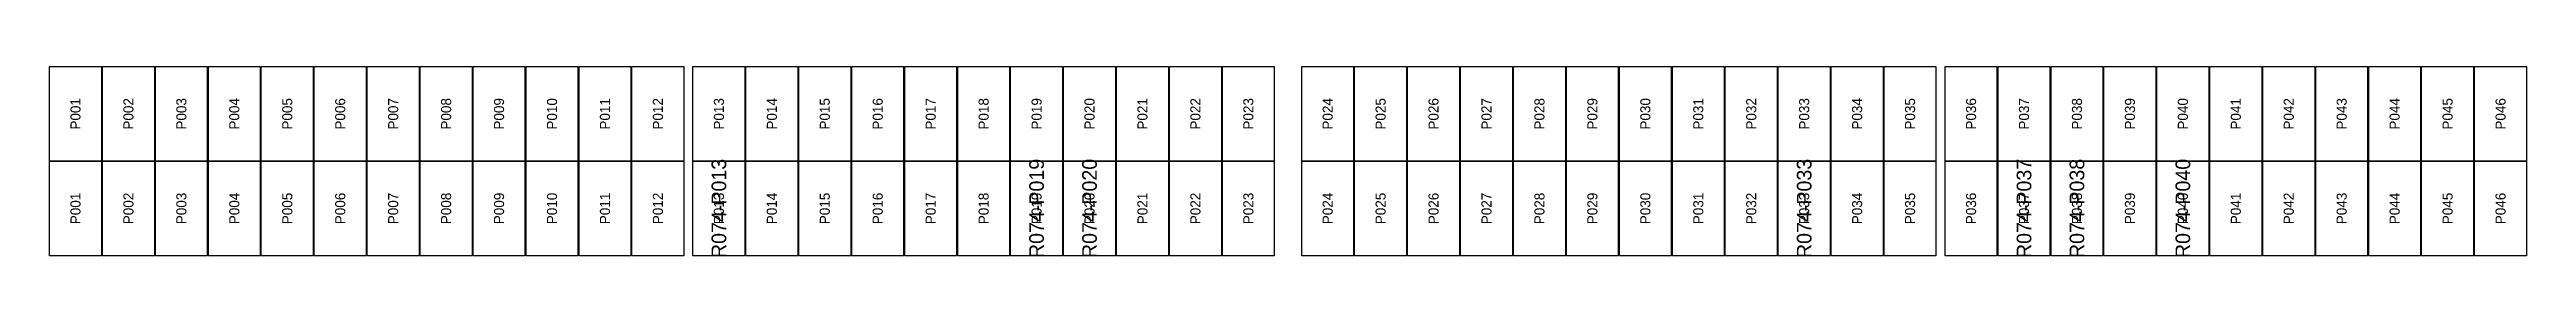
# Model space of a CAD drawing. Extents: x 296295 to 296770, y 651564 to 652121.
# Drawn here: x 296501.4 to 296555.6, y 651824.1 to 651828.3 of the extents above; entities that cross this region are included whole.
import ezdxf
from ezdxf.enums import TextEntityAlignment as Align

# ---------------------------------------------------------------- set-up
doc = ezdxf.new("R2010")
doc.units = 0

msp = doc.modelspace()

# ---------------------------------------------------------------- texts
at = {"layer": 'DEFECT_LABELS'}
for s, p in [('R074-P013', (296516.032, 651825.18)), ('R074-P019', (296522.98, 651825.18)), ('R074-P020', (296524.138, 651825.18)), ('R074-P033', (296539.768, 651825.18)), ('R074-P037', (296544.576, 651825.18)), ('R074-P038', (296545.734, 651825.18)), ('R074-P040', (296548.05, 651825.18))]:
    msp.add_text(s, height=0.32, rotation=90, dxfattribs=at).set_placement(p, align=Align.MIDDLE_CENTER)
at = {"layer": 'PANEL_POSITION'}
for s, p in [('P001', (296501.96, 651827.243)), ('P002', (296503.118, 651827.243)), ('P003', (296504.276, 651827.243)), ('P004', (296505.434, 651827.243)), ('P005', (296506.592, 651827.243)), ('P006', (296507.75, 651827.243)), ('P007', (296508.908, 651827.243)), ('P008', (296510.066, 651827.243)), ('P009', (296511.224, 651827.243)), ('P010', (296512.382, 651827.243)), ('P011', (296513.54, 651827.243)), ('P012', (296514.698, 651827.243)), ('P013', (296516.032, 651827.243)), ('P014', (296517.19, 651827.243)), ('P015', (296518.348, 651827.243)), ('P016', (296519.506, 651827.243)), ('P017', (296520.664, 651827.243)), ('P018', (296521.822, 651827.243)), ('P019', (296522.98, 651827.243)), ('P020', (296524.138, 651827.243)), ('P021', (296525.296, 651827.243)), ('P022', (296526.454, 651827.243)), ('P023', (296527.612, 651827.243)), ('P024', (296529.346, 651827.243)), ('P025', (296530.504, 651827.243)), ('P026', (296531.662, 651827.243)), ('P027', (296532.82, 651827.243)), ('P028', (296533.978, 651827.243)), ('P029', (296535.136, 651827.243)), ('P030', (296536.294, 651827.243)), ('P031', (296537.452, 651827.243)), ('P032', (296538.61, 651827.243)), ('P033', (296539.768, 651827.243)), ('P034', (296540.926, 651827.243)), ('P035', (296542.084, 651827.243)), ('P036', (296543.418, 651827.243)), ('P037', (296544.576, 651827.243)), ('P038', (296545.734, 651827.243)), ('P039', (296546.892, 651827.243)), ('P040', (296548.05, 651827.243)), ('P041', (296549.208, 651827.243)), ('P042', (296550.366, 651827.243)), ('P043', (296551.524, 651827.243)), ('P044', (296552.682, 651827.243)), ('P045', (296553.84, 651827.243)), ('P046', (296554.998, 651827.243)), ('P001', (296501.96, 651825.18)), ('P002', (296503.118, 651825.18)), ('P003', (296504.276, 651825.18)), ('P004', (296505.434, 651825.18)), ('P005', (296506.592, 651825.18)), ('P006', (296507.75, 651825.18)), ('P007', (296508.908, 651825.18)), ('P008', (296510.066, 651825.18)), ('P009', (296511.224, 651825.18)), ('P010', (296512.382, 651825.18)), ('P011', (296513.54, 651825.18)), ('P012', (296514.698, 651825.18)), ('P013', (296516.032, 651825.18)), ('P014', (296517.19, 651825.18)), ('P015', (296518.348, 651825.18)), ('P016', (296519.506, 651825.18)), ('P017', (296520.664, 651825.18)), ('P018', (296521.822, 651825.18)), ('P019', (296522.98, 651825.18)), ('P020', (296524.138, 651825.18)), ('P021', (296525.296, 651825.18)), ('P022', (296526.454, 651825.18)), ('P023', (296527.612, 651825.18)), ('P024', (296529.346, 651825.18)), ('P025', (296530.504, 651825.18)), ('P026', (296531.662, 651825.18)), ('P027', (296532.82, 651825.18)), ('P028', (296533.978, 651825.18)), ('P029', (296535.136, 651825.18)), ('P030', (296536.294, 651825.18)), ('P031', (296537.452, 651825.18)), ('P032', (296538.61, 651825.18)), ('P033', (296539.768, 651825.18)), ('P034', (296540.926, 651825.18)), ('P035', (296542.084, 651825.18)), ('P036', (296543.418, 651825.18)), ('P037', (296544.576, 651825.18)), ('P038', (296545.734, 651825.18)), ('P039', (296546.892, 651825.18)), ('P040', (296548.05, 651825.18)), ('P041', (296549.208, 651825.18)), ('P042', (296550.366, 651825.18)), ('P043', (296551.524, 651825.18)), ('P044', (296552.682, 651825.18)), ('P045', (296553.84, 651825.18)), ('P046', (296554.998, 651825.18))]:
    msp.add_text(s, height=0.22, rotation=90, dxfattribs=at).set_placement(p, align=Align.MIDDLE_CENTER)

# ---------------------------------------------------------------- linework, layer by layer
at = {"layer": 'DEFECTIVE_PANELS'}
for points in [[(296515.465, 651826.212), (296516.599, 651826.212), (296516.599, 651824.149), (296515.465, 651824.149)], [(296522.413, 651826.212), (296523.547, 651826.212), (296523.547, 651824.149), (296522.413, 651824.149)], [(296523.571, 651826.212), (296524.705, 651826.212), (296524.705, 651824.149), (296523.571, 651824.149)], [(296539.201, 651826.212), (296540.335, 651826.212), (296540.335, 651824.149), (296539.201, 651824.149)], [(296544.009, 651826.212), (296545.143, 651826.212), (296545.143, 651824.149), (296544.009, 651824.149)], [(296545.167, 651826.212), (296546.301, 651826.212), (296546.301, 651824.149), (296545.167, 651824.149)], [(296547.483, 651826.212), (296548.617, 651826.212), (296548.617, 651824.149), (296547.483, 651824.149)]]:
    msp.add_lwpolyline(points, close=True, dxfattribs=at)
at = {"layer": 'PANELS_MASTER'}
for points in [[(296501.393, 651828.275), (296502.527, 651828.275), (296502.527, 651826.212), (296501.393, 651826.212)], [(296502.551, 651828.275), (296503.685, 651828.275), (296503.685, 651826.212), (296502.551, 651826.212)], [(296503.709, 651828.275), (296504.843, 651828.275), (296504.843, 651826.212), (296503.709, 651826.212)], [(296504.867, 651828.275), (296506.001, 651828.275), (296506.001, 651826.212), (296504.867, 651826.212)], [(296506.025, 651828.275), (296507.159, 651828.275), (296507.159, 651826.212), (296506.025, 651826.212)], [(296507.183, 651828.275), (296508.317, 651828.275), (296508.317, 651826.212), (296507.183, 651826.212)], [(296508.341, 651828.275), (296509.475, 651828.275), (296509.475, 651826.212), (296508.341, 651826.212)], [(296509.499, 651828.275), (296510.633, 651828.275), (296510.633, 651826.212), (296509.499, 651826.212)], [(296510.657, 651828.275), (296511.791, 651828.275), (296511.791, 651826.212), (296510.657, 651826.212)], [(296511.815, 651828.275), (296512.949, 651828.275), (296512.949, 651826.212), (296511.815, 651826.212)], [(296512.973, 651828.275), (296514.107, 651828.275), (296514.107, 651826.212), (296512.973, 651826.212)], [(296514.131, 651828.275), (296515.265, 651828.275), (296515.265, 651826.212), (296514.131, 651826.212)], [(296515.465, 651828.275), (296516.599, 651828.275), (296516.599, 651826.212), (296515.465, 651826.212)], [(296516.623, 651828.275), (296517.757, 651828.275), (296517.757, 651826.212), (296516.623, 651826.212)], [(296517.781, 651828.275), (296518.915, 651828.275), (296518.915, 651826.212), (296517.781, 651826.212)], [(296518.939, 651828.275), (296520.073, 651828.275), (296520.073, 651826.212), (296518.939, 651826.212)], [(296520.097, 651828.275), (296521.231, 651828.275), (296521.231, 651826.212), (296520.097, 651826.212)], [(296521.255, 651828.275), (296522.389, 651828.275), (296522.389, 651826.212), (296521.255, 651826.212)], [(296522.413, 651828.275), (296523.547, 651828.275), (296523.547, 651826.212), (296522.413, 651826.212)], [(296523.571, 651828.275), (296524.705, 651828.275), (296524.705, 651826.212), (296523.571, 651826.212)], [(296524.729, 651828.275), (296525.863, 651828.275), (296525.863, 651826.212), (296524.729, 651826.212)], [(296525.887, 651828.275), (296527.021, 651828.275), (296527.021, 651826.212), (296525.887, 651826.212)], [(296527.045, 651828.275), (296528.179, 651828.275), (296528.179, 651826.212), (296527.045, 651826.212)], [(296528.779, 651828.275), (296529.913, 651828.275), (296529.913, 651826.212), (296528.779, 651826.212)], [(296529.937, 651828.275), (296531.071, 651828.275), (296531.071, 651826.212), (296529.937, 651826.212)], [(296531.095, 651828.275), (296532.229, 651828.275), (296532.229, 651826.212), (296531.095, 651826.212)], [(296532.253, 651828.275), (296533.387, 651828.275), (296533.387, 651826.212), (296532.253, 651826.212)], [(296533.411, 651828.275), (296534.545, 651828.275), (296534.545, 651826.212), (296533.411, 651826.212)], [(296534.569, 651828.275), (296535.703, 651828.275), (296535.703, 651826.212), (296534.569, 651826.212)], [(296535.727, 651828.275), (296536.861, 651828.275), (296536.861, 651826.212), (296535.727, 651826.212)], [(296536.885, 651828.275), (296538.019, 651828.275), (296538.019, 651826.212), (296536.885, 651826.212)], [(296538.043, 651828.275), (296539.177, 651828.275), (296539.177, 651826.212), (296538.043, 651826.212)], [(296539.201, 651828.275), (296540.335, 651828.275), (296540.335, 651826.212), (296539.201, 651826.212)], [(296540.359, 651828.275), (296541.493, 651828.275), (296541.493, 651826.212), (296540.359, 651826.212)], [(296541.517, 651828.275), (296542.651, 651828.275), (296542.651, 651826.212), (296541.517, 651826.212)], [(296542.851, 651828.275), (296543.985, 651828.275), (296543.985, 651826.212), (296542.851, 651826.212)], [(296544.009, 651828.275), (296545.143, 651828.275), (296545.143, 651826.212), (296544.009, 651826.212)], [(296545.167, 651828.275), (296546.301, 651828.275), (296546.301, 651826.212), (296545.167, 651826.212)], [(296546.325, 651828.275), (296547.459, 651828.275), (296547.459, 651826.212), (296546.325, 651826.212)], [(296547.483, 651828.275), (296548.617, 651828.275), (296548.617, 651826.212), (296547.483, 651826.212)], [(296548.641, 651828.275), (296549.775, 651828.275), (296549.775, 651826.212), (296548.641, 651826.212)], [(296549.799, 651828.275), (296550.933, 651828.275), (296550.933, 651826.212), (296549.799, 651826.212)], [(296550.957, 651828.275), (296552.091, 651828.275), (296552.091, 651826.212), (296550.957, 651826.212)], [(296552.115, 651828.275), (296553.249, 651828.275), (296553.249, 651826.212), (296552.115, 651826.212)], [(296553.273, 651828.275), (296554.407, 651828.275), (296554.407, 651826.212), (296553.273, 651826.212)], [(296554.431, 651828.275), (296555.565, 651828.275), (296555.565, 651826.212), (296554.431, 651826.212)], [(296501.393, 651826.212), (296502.527, 651826.212), (296502.527, 651824.149), (296501.393, 651824.149)], [(296502.551, 651826.212), (296503.685, 651826.212), (296503.685, 651824.149), (296502.551, 651824.149)], [(296503.709, 651826.212), (296504.843, 651826.212), (296504.843, 651824.149), (296503.709, 651824.149)], [(296504.867, 651826.212), (296506.001, 651826.212), (296506.001, 651824.149), (296504.867, 651824.149)], [(296506.025, 651826.212), (296507.159, 651826.212), (296507.159, 651824.149), (296506.025, 651824.149)], [(296507.183, 651826.212), (296508.317, 651826.212), (296508.317, 651824.149), (296507.183, 651824.149)], [(296508.341, 651826.212), (296509.475, 651826.212), (296509.475, 651824.149), (296508.341, 651824.149)], [(296509.499, 651826.212), (296510.633, 651826.212), (296510.633, 651824.149), (296509.499, 651824.149)], [(296510.657, 651826.212), (296511.791, 651826.212), (296511.791, 651824.149), (296510.657, 651824.149)], [(296511.815, 651826.212), (296512.949, 651826.212), (296512.949, 651824.149), (296511.815, 651824.149)], [(296512.973, 651826.212), (296514.107, 651826.212), (296514.107, 651824.149), (296512.973, 651824.149)], [(296514.131, 651826.212), (296515.265, 651826.212), (296515.265, 651824.149), (296514.131, 651824.149)], [(296516.623, 651826.212), (296517.757, 651826.212), (296517.757, 651824.149), (296516.623, 651824.149)], [(296517.781, 651826.212), (296518.915, 651826.212), (296518.915, 651824.149), (296517.781, 651824.149)], [(296518.939, 651826.212), (296520.073, 651826.212), (296520.073, 651824.149), (296518.939, 651824.149)], [(296520.097, 651826.212), (296521.231, 651826.212), (296521.231, 651824.149), (296520.097, 651824.149)], [(296521.255, 651826.212), (296522.389, 651826.212), (296522.389, 651824.149), (296521.255, 651824.149)], [(296524.729, 651826.212), (296525.863, 651826.212), (296525.863, 651824.149), (296524.729, 651824.149)], [(296525.887, 651826.212), (296527.021, 651826.212), (296527.021, 651824.149), (296525.887, 651824.149)], [(296527.045, 651826.212), (296528.179, 651826.212), (296528.179, 651824.149), (296527.045, 651824.149)], [(296528.779, 651826.212), (296529.913, 651826.212), (296529.913, 651824.149), (296528.779, 651824.149)], [(296529.937, 651826.212), (296531.071, 651826.212), (296531.071, 651824.149), (296529.937, 651824.149)], [(296531.095, 651826.212), (296532.229, 651826.212), (296532.229, 651824.149), (296531.095, 651824.149)], [(296532.253, 651826.212), (296533.387, 651826.212), (296533.387, 651824.149), (296532.253, 651824.149)], [(296533.411, 651826.212), (296534.545, 651826.212), (296534.545, 651824.149), (296533.411, 651824.149)], [(296534.569, 651826.212), (296535.703, 651826.212), (296535.703, 651824.149), (296534.569, 651824.149)], [(296535.727, 651826.212), (296536.861, 651826.212), (296536.861, 651824.149), (296535.727, 651824.149)], [(296536.885, 651826.212), (296538.019, 651826.212), (296538.019, 651824.149), (296536.885, 651824.149)], [(296538.043, 651826.212), (296539.177, 651826.212), (296539.177, 651824.149), (296538.043, 651824.149)], [(296540.359, 651826.212), (296541.493, 651826.212), (296541.493, 651824.149), (296540.359, 651824.149)], [(296541.517, 651826.212), (296542.651, 651826.212), (296542.651, 651824.149), (296541.517, 651824.149)], [(296542.851, 651826.212), (296543.985, 651826.212), (296543.985, 651824.149), (296542.851, 651824.149)], [(296546.325, 651826.212), (296547.459, 651826.212), (296547.459, 651824.149), (296546.325, 651824.149)], [(296548.641, 651826.212), (296549.775, 651826.212), (296549.775, 651824.149), (296548.641, 651824.149)], [(296549.799, 651826.212), (296550.933, 651826.212), (296550.933, 651824.149), (296549.799, 651824.149)], [(296550.957, 651826.212), (296552.091, 651826.212), (296552.091, 651824.149), (296550.957, 651824.149)], [(296552.115, 651826.212), (296553.249, 651826.212), (296553.249, 651824.149), (296552.115, 651824.149)], [(296553.273, 651826.212), (296554.407, 651826.212), (296554.407, 651824.149), (296553.273, 651824.149)], [(296554.431, 651826.212), (296555.565, 651826.212), (296555.565, 651824.149), (296554.431, 651824.149)]]:
    msp.add_lwpolyline(points, close=True, dxfattribs=at)

msp.set_redraw_order([(e.dxf.handle, doc.entitydb.next_handle()) for e in msp.query("TEXT MTEXT ATTDEF DIMENSION ARC_DIMENSION")])  # texts and dimensions are drawn at this point

doc.saveas('drawing.dxf')
